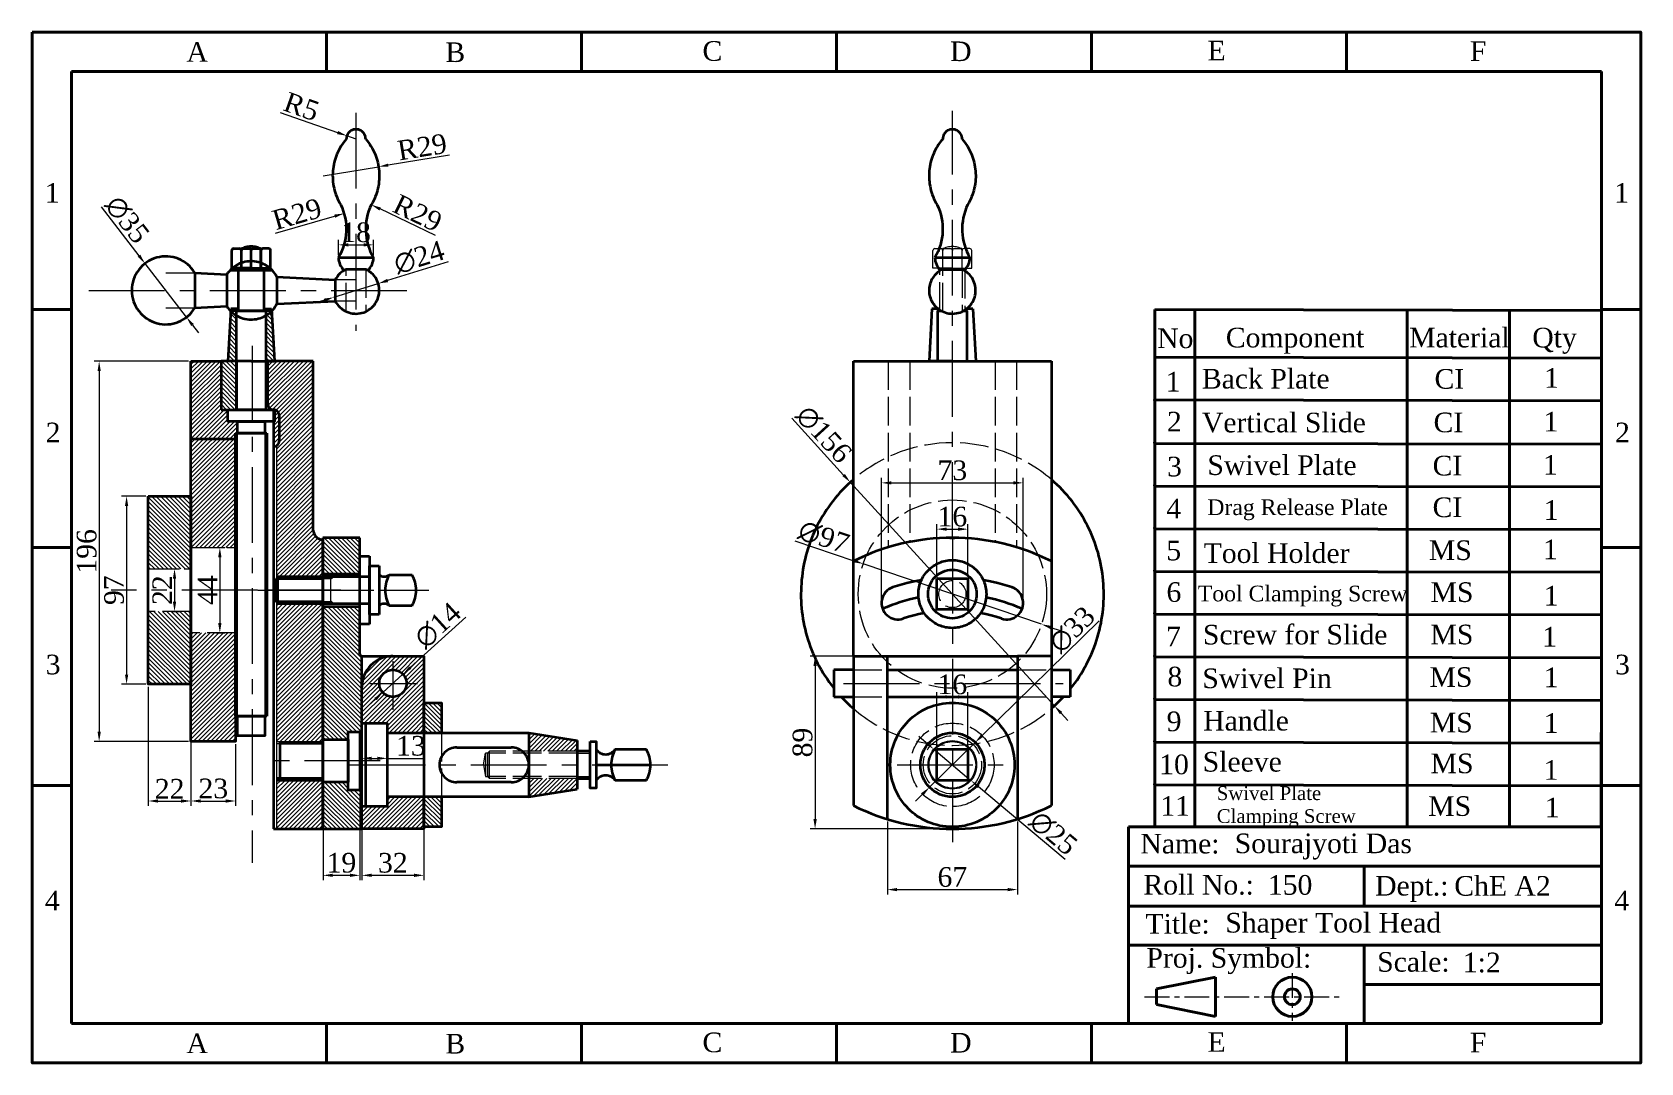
# Paper-space layout 'Layout1' of a CAD drawing. Header units: millimetres. Extents: x 0 to 410, y 0 to 263.
# The model-space entities are those that its viewports show. They can reach past a viewport. Long polylines and large blocks are cut down to what shows.
import ezdxf

# ---------------------------------------------------------------- set-up
doc = ezdxf.new("R2010")
doc.units = ezdxf.units.MM
doc.header["$PDSIZE"] = 5
doc.linetypes.add('ACAD_ISO02W100', pattern=[15, 12, -3])
doc.linetypes.add('CENTER', pattern=[50.8, 31.75, -6.35, 6.35, -6.35])
for name, color, linetype, lineweight in [('Center', 1, 'CENTER', 18), ('Dimension', 123, 'Continuous', 18), ('Hidden', 5, 'ACAD_ISO02W100', 18), ('Margin+Title', 7, 'Continuous', 40), ('Object', 7, 'Continuous', 35), ('Parts', 7, 'Continuous', 40), ('Text', 7, 'Continuous', 25), ('Thin', 7, 'Continuous', 18), ('Viewport', 7, 'Continuous', 18)]:
    doc.layers.add(name, color=color, linetype=linetype, lineweight=lineweight)
doc.styles.get("Standard").update_dxf_attribs({"font": 'times.ttf'})
doc.dimstyles.new('ISO-25', dxfattribs={"dimtxt": 2.5, "dimasz": 2.5, "dimexe": 1.25, "dimexo": 0.625, "dimtad": 1, "dimtxsty": 'Standard', "dimcen": 2.5, "dimadec": 0, "dimazin": 0, "dimtfac": 1, "dimtmove": 0, "dimatfit": 3, "dimfxl": 1, "dimarcsym": 0})
pattern_1 = [(45, (-48.5243, 0), (-1.12253201513, 1.12253201513), [])]
pattern_2 = [(135, (-48.5243, 0), (-1.12253201513, -1.12253201513), [])]

psp = doc.layouts.get("Layout1")

# ---------------------------------------------------------------- texts
at = {"layer": 'Margin+Title'}
for s, p in [('A', (39.55895, 255.17467)), ('B', (105.44478, 255.08751)), ('C', (170.89204, 255.42081)), ('D', (233.93651, 255.33172)), ('E', (299.46062, 255.5099)), ('F', (366.23653, 255.37629)), ('1', (3.4913, 219.29672)), ('1', (402.96789, 219.29672)), ('2', (3.70783, 158.27345)), ('2', (403.18443, 158.27345)), ('3', (3.71013, 99.18697)), ('3', (403.18673, 99.18697)), ('Name:', (282.3706, 53.56904)), ('Roll No.:', (283.13662, 43.10742)), ('Dept.:', (342.11949, 42.85226)), ('4', (3.50941, 39.09139)), ('4', (402.98601, 39.09139)), ('Title:', (283.64729, 33.15612)), ('Proj. Symbol:', (283.90263, 24.48063)), ('Scale:', (342.63017, 23.45999)), ('A', (39.55895, 2.72395)), ('B', (105.44478, 2.63679)), ('C', (170.89204, 2.97009)), ('D', (233.93651, 2.881)), ('E', (299.46062, 3.05918)), ('F', (366.23653, 2.92557))]:
    psp.add_text(s, height=5, dxfattribs=at).set_placement(p)
at = {"layer": 'Text'}
for s, height, p in [('No', 5, (286.63308, 182.25287)), ('Component', 5, (304.11079, 182.43293)), ('Material', 5, (350.7781, 182.43293)), ('Qty', 5, (382.12989, 182.43293)), ('1', 5, (288.77583, 171.2024)), ('Back Plate', 5, (298.02806, 171.96223)), ('CI', 5, (357.2292, 171.91771)), ('1', 5, (385.12731, 172.16047)), ('2', 5, (289.1133, 161.03478)), ('Vertical Slide', 5, (298.02806, 160.80013)), ('CI', 5, (356.98627, 160.83653)), ('1', 5, (384.96536, 161.02666)), ('3', 5, (289.15785, 149.59352)), ('Swivel Plate', 5, (299.42483, 149.9536)), ('CI', 5, (356.75146, 149.83629)), ('1', 5, (384.83984, 150.03453)), ('4', 5, (288.95947, 138.90884)), ('Drag Release Plate', 4, (299.39098, 139.739)), ('CI', 5, (356.73523, 139.2244)), ('1', 5, (385.03822, 138.51235)), ('5', 5, (288.95947, 128.21603)), ('Tool Holder', 5, (298.47748, 127.5485)), ('MS', 5, (355.80412, 128.29695)), ('1', 5, (384.84796, 128.49519)), ('6', 5, (289.00402, 117.64055)), ('Tool Clamping Screw', 4, (296.97458, 117.76493)), ('MS', 5, (356.22179, 117.61781)), ('1', 5, (385.03822, 116.70197)), ('7', 5, (288.88662, 106.28833)), ('Screw for Slide', 5, (298.27098, 106.79402)), ('MS', 5, (356.20088, 106.83042)), ('1', 5, (384.64146, 106.24381)), ('8', 5, (289.24695, 96.10933)), ('Swivel Pin', 5, (298.12528, 95.67644)), ('MS', 5, (355.96607, 95.99201)), ('1', 5, (385.03822, 95.91109)), ('Handle', 5, (298.35196, 84.87444)), ('9', 5, (289.04857, 84.7126)), ('MS', 5, (356.03893, 84.39703)), ('1', 5, (385.03822, 84.27971)), ('10', 5, (287.14576, 73.74874)), ('Sleeve', 5, (298.23456, 74.41627)), ('MS', 5, (356.24543, 74.01168)), ('1', 5, (385.00179, 72.32465)), ('11', 5, (287.42511, 63.17326)), ('MS', 5, (355.63406, 63.14027)), ('1', 5, (385.30133, 62.77678))]:
    psp.add_text(s, height=height, dxfattribs=at).set_placement(p)
at = {"layer": 'Text', "insert": (301.80737, 70.67814), "char_height": 3.5, "attachment_point": 1}
psp.add_mtext_dynamic_manual_height_columns('Swivel Plate\\PClamping Screw', width=54.0760931, gutter_width=17.5, heights=[0], dxfattribs=at)
at = {"layer": 'Viewport'}
for s, p in [('Sourajyoti Das', (306.3809, 53.65098)), ('150', (314.81186, 43.05935)), ('ChE A2', (362.26614, 42.81863)), ('Shaper Tool Head', (303.97205, 33.43059)), ('1:2', (364.4341, 23.32039))]:
    psp.add_text(s, height=5, dxfattribs=at).set_placement(p)

msp = doc.modelspace()

# ---------------------------------------------------------------- blocks, each defined once
blk = doc.blocks.new('*D2')
at = {"layer": 'Defpoints', "color": 0, "transparency": 16777216}
for p in [(238.46, 136.15), (230.55, 123.57), (238.46, 123.57)]:
    blk.add_point(p, dxfattribs=at)
at = {"layer": 'Dimension', "transparency": 16777216}
for p, q in [((230.55, 124.2), (230.55, 137.4)), ((233.05, 136.15), (235.96, 136.15)), ((238.46, 124.2), (238.46, 137.4))]:
    blk.add_line(p, q, dxfattribs=at)
for points in [[(233.05, 136.57), (233.05, 135.74), (230.55, 136.15)], [(235.96, 136.57), (235.96, 135.74), (238.46, 136.15)]]:
    blk.add_solid(points, dxfattribs=at)
at = {"layer": 'Dimension', "transparency": 16777216, "insert": (234.5, 139.32), "char_height": 5, "attachment_point": 5}
blk.add_mtext('16', dxfattribs=at)
blk = doc.blocks.new('*D3')
at = {"layer": 'Defpoints', "color": 0, "transparency": 16777216}
for p in [(252.54, 147.94), (216.47, 117.36), (252.54, 117.36)]:
    blk.add_point(p, dxfattribs=at)
at = {"layer": 'Dimension', "transparency": 16777216}
for p, q in [((216.47, 117.98), (216.47, 149.19)), ((218.97, 147.94), (250.04, 147.94)), ((252.54, 117.98), (252.54, 149.19))]:
    blk.add_line(p, q, dxfattribs=at)
for points in [[(218.97, 148.35), (218.97, 147.52), (216.47, 147.94)], [(250.04, 148.35), (250.04, 147.52), (252.54, 147.94)]]:
    blk.add_solid(points, dxfattribs=at)
at = {"layer": 'Dimension', "transparency": 16777216, "insert": (234.5, 151.11), "char_height": 5, "attachment_point": 5}
blk.add_mtext('73', dxfattribs=at)
blk = doc.blocks.new('*D4')
at = {"layer": 'Defpoints', "color": 0, "transparency": 16777216}
for p in [(217.95, 62.32), (251.06, 62.32), (251.06, 44.37)]:
    blk.add_point(p, dxfattribs=at)
at = {"layer": 'Dimension', "transparency": 16777216}
for p, q in [((217.95, 61.69), (217.95, 43.12)), ((251.06, 61.69), (251.06, 43.12)), ((220.45, 44.37), (248.56, 44.37))]:
    blk.add_line(p, q, dxfattribs=at)
for points in [[(220.45, 44.79), (220.45, 43.95), (217.95, 44.37)], [(248.56, 44.79), (248.56, 43.95), (251.06, 44.37)]]:
    blk.add_solid(points, dxfattribs=at)
at = {"layer": 'Dimension', "transparency": 16777216, "insert": (234.5, 47.55), "char_height": 5, "attachment_point": 5}
blk.add_mtext('67', dxfattribs=at)
blk = doc.blocks.new('*D5')
at = {"layer": 'Defpoints', "color": 0, "transparency": 16777216}
for p in [(234.5, 103.81), (199.56, 59.83), (234.5, 59.83)]:
    blk.add_point(p, dxfattribs=at)
at = {"layer": 'Dimension', "transparency": 16777216}
for p, q in [((233.88, 103.81), (198.31, 103.81)), ((199.56, 101.31), (199.56, 62.33)), ((233.88, 59.83), (198.31, 59.83))]:
    blk.add_line(p, q, dxfattribs=at)
for points in [[(199.14, 101.31), (199.98, 101.31), (199.56, 103.81)], [(199.14, 62.33), (199.98, 62.33), (199.56, 59.83)]]:
    blk.add_solid(points, dxfattribs=at)
at = {"layer": 'Dimension', "transparency": 16777216, "insert": (196.38, 81.82), "char_height": 5, "attachment_point": 5, "rotation": 90}
blk.add_mtext('89', dxfattribs=at)
blk = doc.blocks.new('*D6')
at = {"layer": 'Defpoints', "color": 0, "transparency": 16777216}
for p in [(238.46, 93.43), (230.55, 79.87), (238.46, 79.87)]:
    blk.add_point(p, dxfattribs=at)
at = {"layer": 'Dimension', "transparency": 16777216}
for p, q in [((230.55, 80.49), (230.55, 94.68)), ((238.46, 80.49), (238.46, 94.68)), ((233.05, 93.43), (235.96, 93.43))]:
    blk.add_line(p, q, dxfattribs=at)
for points in [[(233.05, 93.85), (233.05, 93.01), (230.55, 93.43)], [(235.96, 93.85), (235.96, 93.01), (238.46, 93.43)]]:
    blk.add_solid(points, dxfattribs=at)
at = {"layer": 'Dimension', "transparency": 16777216, "insert": (234.5, 96.6), "char_height": 5, "attachment_point": 5}
blk.add_mtext('16', dxfattribs=at)
blk = doc.blocks.new('*D7')
at = {"layer": 'Defpoints', "color": 0, "transparency": 16777216}
for p in [(240.32, 81.85), (228.69, 70.42)]:
    blk.add_point(p, dxfattribs=at)
at = {"layer": 'Dimension', "transparency": 16777216}
for p, q in [((271.9, 112.85), (242.11, 83.6)), ((228.69, 70.42), (240.32, 81.85)), ((226.9, 68.67), (225.12, 66.92))]:
    blk.add_line(p, q, dxfattribs=at)
for points in [[(241.81, 83.9), (242.4, 83.3), (240.32, 81.85)], [(226.61, 68.97), (227.19, 68.37), (228.69, 70.42)]]:
    blk.add_solid(points, dxfattribs=at)
at = {"layer": 'Dimension', "transparency": 16777216, "insert": (264.97, 110.57), "char_height": 5, "attachment_point": 5, "rotation": 44.4713}
blk.add_mtext('∅33', dxfattribs=at)
blk = doc.blocks.new('*D8')
at = {"layer": 'Defpoints', "color": 0, "transparency": 16777216}
for p in [(229.78, 80.11), (239.23, 72.16)]:
    blk.add_point(p, dxfattribs=at)
at = {"layer": 'Dimension', "transparency": 16777216}
for p, q in [((227.86, 81.72), (225.95, 83.33)), ((229.78, 80.11), (239.23, 72.16)), ((263.18, 52.02), (241.14, 70.55))]:
    blk.add_line(p, q, dxfattribs=at)
for points in [[(228.13, 82.04), (227.59, 81.4), (229.78, 80.11)], [(241.41, 70.87), (240.88, 70.23), (239.23, 72.16)]]:
    blk.add_solid(points, dxfattribs=at)
at = {"layer": 'Dimension', "transparency": 16777216, "insert": (260.21, 58.74), "char_height": 5, "attachment_point": 5, "rotation": 319.9396}
blk.add_mtext('∅25', dxfattribs=at)
blk = doc.blocks.new('*D9')
at = {"layer": 'Defpoints', "color": 0, "transparency": 16777216}
for p in [(208.52, 148.09), (260.49, 91.15)]:
    blk.add_point(p, dxfattribs=at)
at = {"layer": 'Dimension', "transparency": 16777216}
for p, q in [((193.61, 164.41), (206.83, 149.93)), ((260.49, 91.15), (208.52, 148.09)), ((262.17, 89.31), (263.86, 87.46))]:
    blk.add_line(p, q, dxfattribs=at)
for points in [[(207.14, 150.21), (206.53, 149.65), (208.52, 148.09)], [(262.48, 89.59), (261.87, 89.03), (260.49, 91.15)]]:
    blk.add_solid(points, dxfattribs=at)
at = {"layer": 'Dimension', "transparency": 16777216, "insert": (201.77, 160.28), "char_height": 5, "attachment_point": 5, "rotation": 312.3904}
blk.add_mtext('∅156', dxfattribs=at)
blk = doc.blocks.new('*D10')
at = {"layer": 'Defpoints', "color": 0, "transparency": 16777216}
for p in [(211.8, 127.31), (257.2, 111.93)]:
    blk.add_point(p, dxfattribs=at)
at = {"layer": 'Dimension', "transparency": 16777216}
for p, q in [((194.4, 133.2), (209.44, 128.11)), ((257.2, 111.93), (211.8, 127.31)), ((259.57, 111.13), (261.94, 110.33))]:
    blk.add_line(p, q, dxfattribs=at)
for points in [[(209.57, 128.51), (209.3, 127.72), (211.8, 127.31)], [(259.7, 111.52), (259.44, 110.73), (257.2, 111.93)]]:
    blk.add_solid(points, dxfattribs=at)
at = {"layer": 'Dimension', "transparency": 16777216, "insert": (201.77, 134.12), "char_height": 5, "attachment_point": 5, "rotation": 341.2869}
blk.add_mtext('∅97', dxfattribs=at)
blk = doc.blocks.new('*D11')
at = {"layer": 'Defpoints', "color": 0, "transparency": 16777216}
for p in [(29.82, 144.57), (24.3, 96.64), (29.82, 96.64)]:
    blk.add_point(p, dxfattribs=at)
at = {"layer": 'Dimension', "transparency": 16777216}
for p, q in [((29.2, 144.57), (23.05, 144.57)), ((24.3, 142.07), (24.3, 99.14)), ((29.2, 96.64), (23.05, 96.64))]:
    blk.add_line(p, q, dxfattribs=at)
for points in [[(23.89, 142.07), (24.72, 142.07), (24.3, 144.57)], [(23.89, 99.14), (24.72, 99.14), (24.3, 96.64)]]:
    blk.add_solid(points, dxfattribs=at)
at = {"layer": 'Dimension', "transparency": 16777216, "insert": (21.13, 120.61), "char_height": 5, "attachment_point": 5, "rotation": 90}
blk.add_mtext('97', dxfattribs=at)
blk = doc.blocks.new('*D12')
at = {"layer": 'Defpoints', "color": 0, "transparency": 16777216}
for p in [(40.69, 178.92), (17.32, 82.07), (40.69, 82.07)]:
    blk.add_point(p, dxfattribs=at)
at = {"layer": 'Dimension', "transparency": 16777216}
for p, q in [((40.07, 178.92), (16.07, 178.92)), ((17.32, 176.42), (17.32, 84.57)), ((40.07, 82.07), (16.07, 82.07))]:
    blk.add_line(p, q, dxfattribs=at)
for points in [[(16.91, 176.42), (17.74, 176.42), (17.32, 178.92)], [(16.91, 84.57), (17.74, 84.57), (17.32, 82.07)]]:
    blk.add_solid(points, dxfattribs=at)
at = {"layer": 'Dimension', "transparency": 16777216, "insert": (14.15, 130.49), "char_height": 5, "attachment_point": 5, "rotation": 90}
blk.add_mtext('196', dxfattribs=at)
blk = doc.blocks.new('*D13')
at = {"layer": 'Defpoints', "color": 0, "transparency": 16777216}
for p in [(35.26, 126.04), (35.26, 115.17), (36.5, 115.17)]:
    blk.add_point(p, dxfattribs=at)
at = {"layer": 'Dimension', "transparency": 16777216}
for p, q in [((35.88, 126.04), (37.75, 126.04)), ((36.5, 123.54), (36.5, 117.67)), ((35.88, 115.17), (37.75, 115.17))]:
    blk.add_line(p, q, dxfattribs=at)
for points in [[(36.09, 123.54), (36.92, 123.54), (36.5, 126.04)], [(36.09, 117.67), (36.92, 117.67), (36.5, 115.17)]]:
    blk.add_solid(points, dxfattribs=at)
at = {"layer": 'Dimension', "transparency": 16777216, "insert": (33.38, 120.61), "char_height": 5, "attachment_point": 5, "rotation": 90}
blk.add_mtext('22', dxfattribs=at)
blk = doc.blocks.new('*D14')
at = {"layer": 'Defpoints', "color": 0, "transparency": 16777216}
for p in [(46.38, 131.48), (46.38, 109.74), (48.04, 109.74)]:
    blk.add_point(p, dxfattribs=at)
at = {"layer": 'Dimension', "transparency": 16777216}
for p, q in [((47, 131.48), (49.29, 131.48)), ((48.04, 128.98), (48.04, 112.24)), ((47, 109.74), (49.29, 109.74))]:
    blk.add_line(p, q, dxfattribs=at)
for points in [[(47.62, 128.98), (48.46, 128.98), (48.04, 131.48)], [(47.62, 112.24), (48.46, 112.24), (48.04, 109.74)]]:
    blk.add_solid(points, dxfattribs=at)
at = {"layer": 'Dimension', "transparency": 16777216, "insert": (44.92, 120.61), "char_height": 5, "attachment_point": 5, "rotation": 90}
blk.add_mtext('44', dxfattribs=at)
blk = doc.blocks.new('*D15')
at = {"layer": 'Defpoints', "color": 0, "transparency": 16777216}
for p in [(94.65, 99.21), (89.52, 94.56)]:
    blk.add_point(p, dxfattribs=at)
at = {"layer": 'Dimension', "transparency": 16777216}
for p, q in [((110.68, 113.76), (96.5, 100.89)), ((89.52, 94.56), (94.65, 99.21)), ((87.67, 92.88), (85.82, 91.2))]:
    blk.add_line(p, q, dxfattribs=at)
for points in [[(96.22, 101.2), (96.78, 100.59), (94.65, 99.21)], [(87.39, 93.19), (87.95, 92.58), (89.52, 94.56)]]:
    blk.add_solid(points, dxfattribs=at)
at = {"layer": 'Dimension', "transparency": 16777216, "insert": (103.53, 111.64), "char_height": 5, "attachment_point": 5, "rotation": 42.2273}
blk.add_mtext('∅14', dxfattribs=at)
blk = doc.blocks.new('*D16')
at = {"layer": 'Defpoints', "color": 0, "transparency": 16777216}
for p in [(84.18, 67.98), (99.99, 67.98), (84.18, 48)]:
    blk.add_point(p, dxfattribs=at)
at = {"layer": 'Dimension', "transparency": 16777216}
for p, q in [((84.18, 67.36), (84.18, 46.75)), ((99.99, 67.36), (99.99, 46.75)), ((97.49, 48), (86.68, 48))]:
    blk.add_line(p, q, dxfattribs=at)
for points in [[(86.68, 48.42), (86.68, 47.59), (84.18, 48)], [(97.49, 48.42), (97.49, 47.59), (99.99, 48)]]:
    blk.add_solid(points, dxfattribs=at)
at = {"layer": 'Dimension', "transparency": 16777216, "insert": (92.08, 51.17), "char_height": 5, "attachment_point": 5}
blk.add_mtext('32', dxfattribs=at)
blk = doc.blocks.new('*D17')
at = {"layer": 'Defpoints', "color": 0, "transparency": 16777216}
for p in [(74.3, 69.71), (83.68, 69.71), (74.3, 48)]:
    blk.add_point(p, dxfattribs=at)
at = {"layer": 'Dimension', "transparency": 16777216}
for p, q in [((74.3, 69.09), (74.3, 46.75)), ((83.68, 69.09), (83.68, 46.75)), ((81.18, 48), (76.8, 48))]:
    blk.add_line(p, q, dxfattribs=at)
for points in [[(76.8, 48.42), (76.8, 47.59), (74.3, 48)], [(81.18, 48.42), (81.18, 47.59), (83.68, 48)]]:
    blk.add_solid(points, dxfattribs=at)
at = {"layer": 'Dimension', "transparency": 16777216, "insert": (78.99, 51.18), "char_height": 5, "attachment_point": 5}
blk.add_mtext('19', dxfattribs=at)
blk = doc.blocks.new('*D18')
at = {"layer": 'Defpoints', "color": 0, "transparency": 16777216}
for p in [(84.18, 80.24), (90.6, 80.24), (90.6, 77.79)]:
    blk.add_point(p, dxfattribs=at)
at = {"layer": 'Dimension', "transparency": 16777216}
for p, q in [((84.18, 79.61), (84.18, 76.54)), ((90.6, 79.61), (90.6, 76.54)), ((86.68, 77.79), (88.1, 77.79)), ((90.6, 77.79), (100.26, 77.79))]:
    blk.add_line(p, q, dxfattribs=at)
for points in [[(86.68, 78.21), (86.68, 77.37), (84.18, 77.79)], [(88.1, 78.21), (88.1, 77.37), (90.6, 77.79)]]:
    blk.add_solid(points, dxfattribs=at)
at = {"layer": 'Dimension', "transparency": 16777216, "insert": (96.68, 80.96), "char_height": 5, "attachment_point": 5}
blk.add_mtext('13', dxfattribs=at)
blk = doc.blocks.new('*D19')
at = {"layer": 'Defpoints', "color": 0, "transparency": 16777216}
for p in [(40.69, 82.07), (52.06, 82.07), (52.06, 66.93)]:
    blk.add_point(p, dxfattribs=at)
at = {"layer": 'Dimension', "transparency": 16777216}
for p, q in [((40.69, 81.44), (40.69, 65.68)), ((52.06, 81.44), (52.06, 65.68)), ((43.19, 66.93), (49.56, 66.93))]:
    blk.add_line(p, q, dxfattribs=at)
for points in [[(43.19, 67.34), (43.19, 66.51), (40.69, 66.93)], [(49.56, 67.34), (49.56, 66.51), (52.06, 66.93)]]:
    blk.add_solid(points, dxfattribs=at)
at = {"layer": 'Dimension', "transparency": 16777216, "insert": (46.38, 70.1), "char_height": 5, "attachment_point": 5}
blk.add_mtext('23', dxfattribs=at)
blk = doc.blocks.new('*D20')
at = {"layer": 'Defpoints', "color": 0, "transparency": 16777216}
for p in [(29.82, 96.64), (40.69, 96.64), (40.69, 66.93)]:
    blk.add_point(p, dxfattribs=at)
at = {"layer": 'Dimension', "transparency": 16777216}
for p, q in [((29.82, 96.02), (29.82, 65.68)), ((40.69, 96.02), (40.69, 65.68)), ((32.32, 66.93), (38.19, 66.93))]:
    blk.add_line(p, q, dxfattribs=at)
for points in [[(32.32, 67.34), (32.32, 66.51), (29.82, 66.93)], [(38.19, 67.34), (38.19, 66.51), (40.69, 66.93)]]:
    blk.add_solid(points, dxfattribs=at)
at = {"layer": 'Dimension', "transparency": 16777216, "insert": (35.26, 70.05), "char_height": 5, "attachment_point": 5}
blk.add_mtext('22', dxfattribs=at)
blk = doc.blocks.new('*D21')
at = {"layer": 'Defpoints', "color": 0, "transparency": 16777216}
for p in [(28.99, 203.8), (39.55, 190.11)]:
    blk.add_point(p, dxfattribs=at)
at = {"layer": 'Dimension', "transparency": 16777216}
for p, q in [((17.86, 218.22), (27.46, 205.78)), ((39.55, 190.11), (28.99, 203.8)), ((41.08, 188.13), (42.61, 186.15))]:
    blk.add_line(p, q, dxfattribs=at)
for points in [[(27.79, 206.03), (27.13, 205.52), (28.99, 203.8)], [(41.41, 188.38), (40.75, 187.87), (39.55, 190.11)]]:
    blk.add_solid(points, dxfattribs=at)
at = {"layer": 'Dimension', "transparency": 16777216, "insert": (24.45, 214.96), "char_height": 5, "attachment_point": 5, "rotation": 307.666}
blk.add_mtext('∅35', dxfattribs=at)
blk = doc.blocks.new('*D22')
at = {"layer": 'Defpoints', "color": 0, "transparency": 16777216}
for p in [(88.36, 198.71), (77.03, 195.19)]:
    blk.add_point(p, dxfattribs=at)
at = {"layer": 'Dimension', "transparency": 16777216}
for p, q in [((106.15, 204.23), (90.75, 199.45)), ((77.03, 195.19), (88.36, 198.71)), ((74.65, 194.45), (72.26, 193.71))]:
    blk.add_line(p, q, dxfattribs=at)
for points in [[(90.62, 199.85), (90.87, 199.05), (88.36, 198.71)], [(74.52, 194.85), (74.77, 194.06), (77.03, 195.19)]]:
    blk.add_solid(points, dxfattribs=at)
at = {"layer": 'Dimension', "transparency": 16777216, "insert": (98.77, 205.33), "char_height": 5, "attachment_point": 5, "rotation": 17.2458}
blk.add_mtext('∅24', dxfattribs=at)
blk = doc.blocks.new('*D23')
at = {"layer": 'Defpoints', "color": 0, "transparency": 16777216}
for p in [(78.25, 205.31), (87.14, 208.54), (87.14, 205.31)]:
    blk.add_point(p, dxfattribs=at)
at = {"layer": 'Dimension', "transparency": 16777216}
for p, q in [((78.25, 205.93), (78.25, 209.79)), ((87.14, 205.93), (87.14, 209.79)), ((80.75, 208.54), (84.64, 208.54))]:
    blk.add_line(p, q, dxfattribs=at)
for points in [[(80.75, 208.96), (80.75, 208.12), (78.25, 208.54)], [(84.64, 208.96), (84.64, 208.12), (87.14, 208.54)]]:
    blk.add_solid(points, dxfattribs=at)
at = {"layer": 'Dimension', "transparency": 16777216, "insert": (82.7, 211.71), "char_height": 5, "attachment_point": 5}
blk.add_mtext('18', dxfattribs=at)
blk = doc.blocks.new('*D24')
at = {"layer": 'Defpoints', "color": 0, "transparency": 16777216}
for p in [(79.66, 216.54), (65.89, 212.56)]:
    blk.add_point(p, dxfattribs=at)
at = {"layer": 'Dimension', "transparency": 16777216}
blk.add_line((62.25, 211.51), (77.25, 215.85), dxfattribs=at)
blk.add_solid([(77.14, 216.25), (77.37, 215.45), (79.66, 216.54)], dxfattribs=at)
at = {"layer": 'Dimension', "transparency": 16777216, "insert": (67.67, 216.38), "char_height": 5, "attachment_point": 5, "rotation": 16.1275}
blk.add_mtext('R29', dxfattribs=at)
blk = doc.blocks.new('*D25')
at = {"layer": 'Defpoints', "color": 0, "transparency": 16777216}
for p in [(86.58, 218.76), (99.5, 212.56)]:
    blk.add_point(p, dxfattribs=at)
at = {"layer": 'Dimension', "transparency": 16777216}
blk.add_line((102.91, 210.92), (88.84, 217.68), dxfattribs=at)
blk.add_solid([(89.02, 218.05), (88.66, 217.3), (86.58, 218.76)], dxfattribs=at)
at = {"layer": 'Dimension', "transparency": 16777216, "insert": (98.38, 216.62), "char_height": 5, "attachment_point": 5, "rotation": 334.3556}
blk.add_mtext('R29', dxfattribs=at)
blk = doc.blocks.new('*D26')
at = {"layer": 'Defpoints', "color": 0, "transparency": 16777216}
for p in [(74.31, 226.15), (88.45, 228.44)]:
    blk.add_point(p, dxfattribs=at)
at = {"layer": 'Dimension', "transparency": 16777216}
for p, q in [((106.51, 231.37), (90.92, 228.84)), ((74.31, 226.15), (88.45, 228.44))]:
    blk.add_line(p, q, dxfattribs=at)
blk.add_solid([(90.85, 229.25), (90.98, 228.43), (88.45, 228.44)], dxfattribs=at)
at = {"layer": 'Dimension', "transparency": 16777216, "insert": (99.53, 233.46), "char_height": 5, "attachment_point": 5, "rotation": 9.2151}
blk.add_mtext('R29', dxfattribs=at)
blk = doc.blocks.new('*D27')
at = {"layer": 'Defpoints', "color": 0, "transparency": 16777216}
for p in [(80.37, 236.32), (82.7, 235.5)]:
    blk.add_point(p, dxfattribs=at)
at = {"layer": 'Dimension', "transparency": 16777216}
for p, q in [((63.4, 242.28), (78.01, 237.14)), ((82.7, 235.5), (80.37, 236.32))]:
    blk.add_line(p, q, dxfattribs=at)
blk.add_solid([(78.15, 237.54), (77.87, 236.75), (80.37, 236.32)], dxfattribs=at)
at = {"layer": 'Dimension', "transparency": 16777216, "insert": (68.82, 243.74), "char_height": 5, "attachment_point": 5, "rotation": 340.6204}
blk.add_mtext('R5', dxfattribs=at)

# ---------------------------------------------------------------- dimensions: what is measured, and where the dimension line sits
at = {"layer": 'Dimension'}
for center, mpoint, picture, middle in [((82.69621, 235.49543), (80.3655, 236.31527), '*D27', (67.7643, 240.74781)), ((74.30525, 226.14794), (88.45036, 228.44277), '*D26', (100.03429, 230.32209)), ((65.88915, 212.55939), (79.65525, 216.53994), '*D24', (68.55319, 213.32972)), ((99.50327, 212.55939), (86.58478, 218.76122), '*D25', (97.00326, 213.75958))]:
    dim = psp.add_radius_dim(center=center, mpoint=mpoint, dimstyle='ISO-25', override={"dimtxt": 5, "dimdec": 3, "dimlfac": -2.02372, "dimdsep": 46, "dimclrd": 256, "dimclre": 256, "dimclrt": 256, "dimtdec": 3, "dimfrac": 2, "dimlwd": 65535, "dimlwe": 65535}, dxfattribs=at)
    dim.commit()
    dim.dimension.update_dxf_attribs({"geometry": picture, "text_midpoint": middle, "dimtype": 164})
for p1, p2, picture, middle in [((39.55462, 190.10735), (28.98645, 203.79774), '*D21', (24.45301, 214.96159)), ((260.48852, 91.15314), (208.51893, 148.08625), '*D9', (201.76902, 160.27651)), ((257.20259, 111.93077), (211.80486, 127.30862), '*D10', (201.7733, 134.12028))]:
    dim = psp.add_diameter_dim_2p(p1=p1, p2=p2, dimstyle='ISO-25', override={"dimtxt": 5, "dimdec": 3, "dimlfac": -2.02372, "dimdsep": 46, "dimclrd": 256, "dimclre": 256, "dimclrt": 256, "dimtdec": 3, "dimfrac": 2, "dimlwd": 65535, "dimlwe": 65535}, dxfattribs=at)
    dim.commit()
    dim.dimension.update_dxf_attribs({"geometry": picture, "text_midpoint": middle})
for base, p1, p2, picture, middle in [((87.14347, 208.54075), (78.24896, 205.30781), (87.14347, 205.30781), '*D23', (82.69621, 211.70901)), ((252.53982, 147.93737), (216.46763, 117.35981), (252.53982, 117.35981), '*D3', (234.50373, 151.11284)), ((238.45684, 136.15461), (230.55061, 123.57281), (238.45684, 123.57281), '*D2', (234.50373, 139.32287)), ((238.45684, 93.4303), (230.55061, 79.86608), (238.45684, 79.86608), '*D6', (234.50373, 96.59856)), ((40.69435, 66.92774), (29.82327, 96.6422), (40.69435, 96.6422), '*D20', (35.25881, 70.05274)), ((52.05956, 66.92774), (40.69435, 82.06509), (52.05956, 82.06509), '*D19', (46.37695, 70.096)), ((90.60245, 77.79006), (84.17863, 80.23784), (90.60245, 80.23784), '*D18', (96.67986, 80.95831)), ((74.29584, 48.00364), (83.68449, 69.7116), (74.29584, 69.7116), '*D17', (78.99016, 51.17911)), ((84.17863, 48.00364), (99.9911, 67.98211), (84.17863, 67.98211), '*D16', (92.08486, 51.1719)), ((251.0574, 44.36975), (217.95005, 62.31594), (251.0574, 62.31594), '*D4', (234.50373, 47.54522))]:
    dim = psp.add_linear_dim(base=base, p1=p1, p2=p2, dimstyle='ISO-25', override={"dimtxt": 5, "dimdec": 3, "dimlfac": -2.02372, "dimdsep": 46, "dimclrd": 256, "dimclre": 256, "dimclrt": 256, "dimtdec": 3, "dimfrac": 2, "dimlwd": 65535, "dimlwe": 65535}, dxfattribs=at)
    dim.commit()
    dim.dimension.update_dxf_attribs({"geometry": picture, "text_midpoint": middle})
for p1, p2, picture, middle in [((77.03313, 195.19456), (88.3593, 198.71053), '*D22', (99.72846, 202.23984)), ((89.52354, 94.56459), (94.64618, 99.21396), '*D15', (105.69807, 109.24479)), ((228.68552, 70.4236), (240.32194, 81.84722), '*D7', (267.23292, 108.26609)), ((229.77625, 80.11073), (239.2312, 72.16009), '*D8', (258.12739, 56.27032))]:
    dim = psp.add_diameter_dim_2p(p1=p1, p2=p2, dimstyle='ISO-25', override={"dimtxt": 5, "dimdec": 3, "dimlfac": -2.02372, "dimdsep": 46, "dimclrd": 256, "dimclre": 256, "dimclrt": 256, "dimtdec": 3, "dimfrac": 2, "dimlwd": 65535, "dimlwe": 65535}, dxfattribs=at)
    dim.commit()
    dim.dimension.update_dxf_attribs({"geometry": picture, "text_midpoint": middle, "dimtype": 163})
for base, p1, p2, picture, middle in [((17.32482, 82.06509), (40.69435, 178.91645), (40.69435, 82.06509), '*D12', (14.14935, 130.49077)), ((24.30171, 96.6422), (29.82327, 144.57375), (29.82327, 96.6422), '*D11', (21.12624, 120.60798)), ((48.04081, 109.7369), (46.37695, 131.47905), (46.37695, 109.7369), '*D14', (44.91581, 120.60798)), ((36.5048, 115.17244), (35.25881, 126.04351), (35.25881, 115.17244), '*D13', (33.3798, 120.60798)), ((199.55956, 59.8288), (234.50373, 103.80723), (234.50373, 59.8288), '*D5', (196.38409, 81.81802))]:
    dim = psp.add_linear_dim(base=base, p1=p1, p2=p2, angle=90, dimstyle='ISO-25', override={"dimtxt": 5, "dimdec": 3, "dimlfac": -2.02372, "dimdsep": 46, "dimclrd": 256, "dimclre": 256, "dimclrt": 256, "dimtdec": 3, "dimfrac": 2, "dimlwd": 65535, "dimlwe": 65535}, dxfattribs=at)
    dim.commit()
    dim.dimension.update_dxf_attribs({"geometry": picture, "text_midpoint": middle})

# ---------------------------------------------------------------- hatches: boundary and pattern name
at = {"layer": 'Thin'}
h = msp.add_hatch(dxfattribs=at)
h.set_pattern_fill('ANSI31', color=256, scale=0.5, angle=90)
h.set_pattern_definition(pattern_2)
h.paths.add_polyline_path([(15432367.97, 6507573.77), (15432372.47, 6507573.77), (15432372.47, 6507597.28, -0.064533), (15432369.41, 6507599.62)])
h.paths.add_polyline_path([(15432387.47, 6507573.77), (15432391.97, 6507573.77), (15432390.53, 6507599.62, -0.064533), (15432387.47, 6507597.28)])
h = msp.add_hatch(dxfattribs=at)
h.set_pattern_fill('ANSI31', color=256, scale=0.5)
h.set_pattern_definition(pattern_1)
h.paths.add_polyline_path([(15432364.47, 6507573.77), (15432348.97, 6507573.77), (15432348.97, 6507533.77), (15432371.97, 6507533.77), (15432371.97, 6507536.77), (15432372.97, 6507536.77), (15432372.97, 6507542.77), (15432367.97, 6507542.77), (15432367.97, 6507548.77), (15432364.47, 6507548.77)])
h.paths.add_polyline_path([(15432348.97, 6507477.77), (15432371.97, 6507477.77), (15432371.97, 6507533.77), (15432348.97, 6507533.77)])
h.paths.add_polyline_path([(15432348.97, 6507407.27), (15432348.97, 6507377.77), (15432371.97, 6507377.77), (15432371.97, 6507433.77), (15432348.97, 6507433.77)])
h = msp.add_hatch(dxfattribs=at)
h.set_pattern_fill('ANSI31', color=256, scale=0.5, angle=90)
h.set_pattern_definition(pattern_2)
h.paths.add_polyline_path([(15432364.47, 6507548.77), (15432372.47, 6507548.77), (15432372.47, 6507573.77), (15432367.97, 6507573.77), (15432364.47, 6507573.77)])
h = msp.add_hatch(dxfattribs=at)
h.set_pattern_fill('ANSI31', color=256, scale=0.5)
h.set_pattern_definition(pattern_1)
h.paths.add_polyline_path([(15432411.97, 6507573.77), (15432388.47, 6507573.77), (15432388.47, 6507551.77, 0.414214), (15432391.47, 6507548.77), (15432391.47, 6507529.77, 0.131652), (15432392.97, 6507530.17), (15432392.97, 6507462.77), (15432416.97, 6507462.77), (15432416.97, 6507481.77, -0.414214), (15432411.97, 6507486.77)])
h.paths.add_polyline_path([(15432416.97, 6507448.77), (15432393.97, 6507448.77), (15432392.97, 6507448.77), (15432392.97, 6507377.77), (15432416.97, 6507377.77)])
h.paths.add_polyline_path([(15432392.97, 6507357.77), (15432392.97, 6507332.77), (15432416.97, 6507332.77), (15432416.97, 6507357.77)])
h = msp.add_hatch(dxfattribs=at)
h.set_pattern_fill('ANSI31', color=256, scale=0.5, angle=90)
h.set_pattern_definition(pattern_2)
h.paths.add_polyline_path([(15432326.97, 6507504.27), (15432326.97, 6507466.77), (15432348.97, 6507466.77), (15432348.97, 6507504.27)])
h.paths.add_polyline_path([(15432326.97, 6507407.27), (15432348.97, 6507407.27), (15432348.97, 6507444.77), (15432326.97, 6507444.77)])
h = msp.add_hatch(dxfattribs=at)
h.set_pattern_fill('ANSI31', color=256, scale=0.5, angle=90)
h.set_pattern_definition(pattern_2)
h.paths.add_polyline_path([(15432435.97, 6507447.27), (15432416.97, 6507447.27), (15432416.97, 6507378.77), (15432429.97, 6507378.77), (15432429.97, 6507382.77), (15432435.97, 6507382.77), (15432436.97, 6507382.77), (15432436.97, 6507405.77), (15432436.97, 6507421.77, -0.414214), (15432435.97, 6507422.77)])
h.paths.add_polyline_path([(15432435.97, 6507473.27), (15432435.97, 6507482.77), (15432416.97, 6507482.77), (15432416.97, 6507464.27), (15432435.97, 6507464.27)])
h.paths.add_polyline_path([(15432416.97, 6507356.77), (15432416.97, 6507332.77), (15432436.97, 6507332.77), (15432436.97, 6507352.77), (15432429.97, 6507352.77), (15432429.97, 6507356.77)])
h = msp.add_hatch(dxfattribs=at)
h.set_pattern_fill('ANSI31', color=256, scale=0.5)
h.set_pattern_definition(pattern_1)
h.paths.add_polyline_path([(15432468.97, 6507421.77), (15432452.97, 6507421.77, 0.414214), (15432436.97, 6507405.77), (15432436.97, 6507387.27), (15432449.97, 6507387.27), (15432449.97, 6507382.27), (15432468.97, 6507382.27), (15432468.97, 6507397.77)])
h.paths.add_polyline_path([(15432445.97, 6507407.77, -1), (15432459.97, 6507407.77, -1)], flags=16)
h.paths.add_polyline_path([(15432468.97, 6507349.27), (15432449.97, 6507349.27), (15432449.97, 6507344.27), (15432438.97, 6507344.27), (15432436.97, 6507344.27), (15432436.97, 6507332.77), (15432468.97, 6507332.77)])
h = msp.add_hatch(dxfattribs=at)
h.set_pattern_fill('ANSI31', color=256, scale=0.5, angle=90)
h.set_pattern_definition(pattern_2)
h.paths.add_polyline_path([(15432468.97, 6507382.27), (15432477.97, 6507382.27), (15432477.97, 6507397.77), (15432468.97, 6507397.77)])
h.paths.add_polyline_path([(15432477.97, 6507349.27), (15432468.97, 6507349.27), (15432468.97, 6507333.77), (15432477.97, 6507333.77)])
h = msp.add_hatch(dxfattribs=at)
h.set_pattern_fill('ANSI31', color=256, scale=0.5)
h.paths.add_polyline_path([(15432522.97, 6507382.27), (15432522.97, 6507372.77), (15432547.97, 6507372.77), (15432547.97, 6507378.27)])
h.paths.add_polyline_path([(15432547.97, 6507358.77), (15432522.97, 6507358.77), (15432522.97, 6507349.27), (15432547.97, 6507353.27)])

# ---------------------------------------------------------------- linework, layer by layer
at = {"layer": 'Center', "ltscale": 0.3}
for p, q in [((15432433.97, 6507701.78), (15432433.97, 6507589.4)), ((15432741.19, 6507482.77), (15432741.19, 6507702.76)), ((15432296.35, 6507610.27), (15432462.39, 6507610.27)), ((15432380.47, 6507581.62), (15432380.47, 6507315.26)), ((15432741.19, 6507482.77), (15432741.19, 6507325.88)), ((15432383.31, 6507455.77), (15432307.79, 6507455.77)), ((15432383.34, 6507455.77), (15432471.51, 6507455.77)), ((15432426.19, 6507455.77), (15432383.46, 6507455.77)), ((15432409.54, 6507455.77), (15432443.16, 6507455.77)), ((15432452.97, 6507419.26), (15432452.97, 6507394.17)), ((15432441.07, 6507407.77), (15432465.68, 6507407.77)), ((15432685.17, 6507407.77), (15432798.33, 6507407.77)), ((15432446.48, 6507367.77), (15432387.64, 6507367.77)), ((15432430.75, 6507365.77), (15432599.01, 6507365.77)), ((15432712.7, 6507365.77), (15432768.91, 6507365.77))]:
    msp.add_line(p, q, dxfattribs=at)
at = {"layer": 'Hidden', "ltscale": 0.3}
for p, q in [((15432731.19, 6507621.77), (15432731.19, 6507630.77)), ((15432732.19, 6507631.77), (15432735.19, 6507631.77)), ((15432736.19, 6507621.77), (15432736.19, 6507630.77)), ((15432737.19, 6507631.77), (15432740.19, 6507631.77)), ((15432741.19, 6507621.77), (15432741.19, 6507630.77)), ((15432742.19, 6507631.77), (15432745.19, 6507631.77)), ((15432745.19, 6507631.77), (15432745.19, 6507631.77)), ((15432746.19, 6507621.77), (15432746.19, 6507630.77)), ((15432746.19, 6507630.77), (15432746.19, 6507630.77)), ((15432746.19, 6507630.77), (15432746.19, 6507630.77)), ((15432750.19, 6507631.77), (15432747.19, 6507631.77)), ((15432747.19, 6507631.77), (15432747.19, 6507631.77)), ((15432751.19, 6507621.77), (15432751.19, 6507630.77)), ((15432373.47, 6507599.77), (15432373.47, 6507620.77)), ((15432386.47, 6507620.77), (15432386.47, 6507599.77)), ((15432428.97, 6507599.36), (15432428.97, 6507621.18)), ((15432438.97, 6507621.18), (15432438.97, 6507599.36)), ((15432741.19, 6507621.77), (15432731.19, 6507621.77)), ((15432736.19, 6507621.77), (15432736.19, 6507620.77)), ((15432736.19, 6507599.36), (15432736.19, 6507621.18)), ((15432741.19, 6507621.77), (15432751.19, 6507621.77)), ((15432746.19, 6507621.77), (15432746.19, 6507620.77)), ((15432746.19, 6507621.18), (15432746.19, 6507599.36)), ((15432335.97, 6507619.27), (15432350.98, 6507619.27)), ((15432335.97, 6507601.27), (15432350.98, 6507601.27)), ((15432708.19, 6507573.77), (15432708.19, 6507477.89)), ((15432719.19, 6507573.77), (15432719.19, 6507480.63)), ((15432763.19, 6507573.77), (15432763.19, 6507480.63)), ((15432774.19, 6507573.77), (15432774.19, 6507477.89)), ((15432348.97, 6507477.77), (15432371.97, 6507477.77)), ((15432326.97, 6507466.77), (15432348.97, 6507466.77)), ((15432348.97, 6507444.77), (15432326.97, 6507444.77)), ((15432371.97, 6507433.77), (15432348.97, 6507433.77)), ((15432690.19, 6507414.77), (15432707.69, 6507414.77)), ((15432774.69, 6507414.77), (15432792.19, 6507414.77)), ((15432690.19, 6507400.77), (15432707.69, 6507400.77)), ((15432774.69, 6507400.77), (15432792.19, 6507400.77)), ((15432468.97, 6507382.27), (15432468.97, 6507349.27)), ((15432477.97, 6507382.27), (15432477.97, 6507349.27)), ((15432502.68, 6507372.77), (15432501.68, 6507371.77)), ((15432502.68, 6507358.77), (15432502.68, 6507372.77)), ((15432547.97, 6507372.77), (15432502.68, 6507372.77)), ((15432499.68, 6507365.77), (15432500.68, 6507371.77)), ((15432499.68, 6507365.77), (15432500.68, 6507359.77)), ((15432501.68, 6507371.77), (15432500.68, 6507371.77)), ((15432500.68, 6507371.77), (15432500.68, 6507359.77)), ((15432501.68, 6507371.77), (15432501.68, 6507359.77)), ((15432547.97, 6507371.77), (15432501.68, 6507371.77)), ((15432500.68, 6507359.77), (15432501.68, 6507359.77)), ((15432502.68, 6507358.77), (15432501.68, 6507359.77)), ((15432547.97, 6507359.77), (15432501.68, 6507359.77)), ((15432547.97, 6507358.77), (15432502.68, 6507358.77))]:
    msp.add_line(p, q, dxfattribs=at)
at = {"layer": 'Hidden'}
for p, q in [((15432433.97, 6507615.77), (15432423.31, 6507615.77)), ((15432433.97, 6507604.77), (15432423.31, 6507604.77))]:
    msp.add_line(p, q, dxfattribs=at)
at = {"layer": 'Hidden', "ltscale": 0.3}
for points in [[(15432735.19, 6507631.77), (15432735.19, 6507631.77, -0.414214), (15432736.19, 6507630.77), (15432736.19, 6507630.77)], [(15432736.19, 6507630.77), (15432736.19, 6507630.77, -0.414214), (15432737.19, 6507631.77), (15432737.19, 6507631.77)]]:
    msp.add_lwpolyline(points, format="xyb", dxfattribs=at)
msp.add_lwpolyline([(15432735.38, 6507599.77), (15432734.69, 6507599.77), (15432734.69, 6507620.77), (15432747.69, 6507620.77), (15432747.69, 6507599.77), (15432747, 6507599.77)], dxfattribs=at)
for centre, radius in [((15432741.19, 6507453.77), 48.5), ((15432741.19, 6507453.77), 7), ((15432741.19, 6507365.77), 21.5), ((15432741.19, 6507365.77), 15)]:
    msp.add_circle(centre, radius, dxfattribs=at)
for centre, radius, start, end in [((15432732.19, 6507630.77), 1, 90, 180), ((15432741.19, 6507621.85), 10.98, 61.19298, 118.80702), ((15432740.19, 6507630.77), 1, 0, 90), ((15432742.19, 6507630.77), 1, 90, 180), ((15432745.19, 6507630.77), 1, 0, 90), ((15432747.19, 6507630.77), 1, 90, 180), ((15432750.19, 6507630.77), 1, 360, 90), ((15432741.19, 6507453.77), 78, 49.16778, 130.83222), ((15432741.19, 6507453.77), 78, 229.16778, 310.83222)]:
    msp.add_arc(centre, radius, start, end, dxfattribs=at)
at = {"layer": 'Object'}
for p, q in [((15432369.97, 6507621.77), (15432369.97, 6507630.77)), ((15432370.97, 6507631.77), (15432373.97, 6507631.77)), ((15432374.97, 6507621.77), (15432374.97, 6507630.77)), ((15432374.97, 6507620.77), (15432374.97, 6507630.77)), ((15432375.97, 6507631.77), (15432378.97, 6507631.77)), ((15432379.97, 6507621.77), (15432379.97, 6507630.77)), ((15432380.97, 6507631.77), (15432383.97, 6507631.77)), ((15432384.97, 6507621.77), (15432384.97, 6507630.77)), ((15432384.97, 6507630.77), (15432384.97, 6507620.77)), ((15432388.97, 6507631.77), (15432385.97, 6507631.77)), ((15432389.97, 6507621.77), (15432389.97, 6507630.77)), ((15432369.26, 6507620.77), (15432390.68, 6507620.77)), ((15432379.97, 6507621.77), (15432369.97, 6507621.77)), ((15432384.97, 6507620.77), (15432374.97, 6507620.77)), ((15432379.97, 6507621.77), (15432389.97, 6507621.77)), ((15432424.97, 6507627.18), (15432442.97, 6507627.18)), ((15432428.97, 6507621.18), (15432438.97, 6507621.18)), ((15432732.19, 6507627.18), (15432750.19, 6507627.18)), ((15432736.19, 6507621.18), (15432746.19, 6507621.18)), ((15432350.98, 6507619.27), (15432367.41, 6507618.47)), ((15432350.98, 6507619.27), (15432350.98, 6507601.27)), ((15432367.41, 6507618.47), (15432367.41, 6507602.06)), ((15432393.26, 6507617.22), (15432393.26, 6507603.31)), ((15432393.26, 6507617.22), (15432423.31, 6507615.77)), ((15432423.31, 6507615.77), (15432423.31, 6507604.77)), ((15432393.26, 6507603.31), (15432423.31, 6507604.77)), ((15432350.98, 6507601.27), (15432367.41, 6507602.06)), ((15432369.47, 6507600.77), (15432367.97, 6507573.77)), ((15432390.68, 6507599.77), (15432369.26, 6507599.77)), ((15432373.47, 6507600.77), (15432369.47, 6507600.77)), ((15432386.47, 6507600.77), (15432390.47, 6507600.77)), ((15432390.47, 6507600.77), (15432391.97, 6507573.77)), ((15432730.69, 6507600.77), (15432729.19, 6507573.77)), ((15432734.69, 6507600.77), (15432730.69, 6507600.77)), ((15432751.69, 6507600.77), (15432747.69, 6507600.77)), ((15432751.69, 6507600.77), (15432753.19, 6507573.77)), ((15432348.97, 6507533.77), (15432348.97, 6507573.77)), ((15432348.97, 6507573.77), (15432364.47, 6507573.77)), ((15432372.47, 6507573.77), (15432364.47, 6507573.77)), ((15432364.47, 6507573.77), (15432364.47, 6507548.77)), ((15432379.97, 6507573.77), (15432367.97, 6507573.77)), ((15432372.47, 6507548.77), (15432372.47, 6507573.77)), ((15432372.47, 6507573.77), (15432372.47, 6507548.77)), ((15432379.97, 6507573.77), (15432391.97, 6507573.77)), ((15432387.47, 6507573.77), (15432387.47, 6507548.77)), ((15432411.97, 6507573.77), (15432388.47, 6507573.77)), ((15432388.47, 6507573.77), (15432388.47, 6507551.77)), ((15432411.97, 6507486.77), (15432411.97, 6507573.77)), ((15432690.19, 6507470.73), (15432690.19, 6507573.77)), ((15432690.19, 6507573.77), (15432792.19, 6507573.77)), ((15432741.19, 6507573.77), (15432729.19, 6507573.77)), ((15432741.19, 6507573.77), (15432753.19, 6507573.77)), ((15432741.19, 6507573.77), (15432763.19, 6507573.77)), ((15432792.19, 6507573.77), (15432792.19, 6507470.73)), ((15432364.47, 6507548.77), (15432372.47, 6507548.77)), ((15432391.47, 6507548.77), (15432391.47, 6507548.77)), ((15432391.47, 6507548.77), (15432391.47, 6507332.77)), ((15432391.47, 6507548.77), (15432391.47, 6507548.77)), ((15432394.47, 6507545.77), (15432394.47, 6507532.77)), ((15432371.97, 6507536.77), (15432387.97, 6507536.77)), ((15432371.97, 6507390.77), (15432371.97, 6507536.77)), ((15432387.97, 6507536.77), (15432387.97, 6507390.77)), ((15432391.47, 6507529.77), (15432391.47, 6507529.77)), ((15432416.97, 6507482.77), (15432416.97, 6507332.77)), ((15432435.97, 6507482.77), (15432416.97, 6507482.77)), ((15432416.97, 6507332.77), (15432416.97, 6507481.77)), ((15432416.97, 6507481.77), (15432416.97, 6507481.77)), ((15432435.97, 6507422.77), (15432435.97, 6507482.77)), ((15432739.86, 6507482.77), (15432742.52, 6507482.77)), ((15432435.97, 6507462.77), (15432435.97, 6507473.27)), ((15432435.97, 6507473.27), (15432440.97, 6507473.27)), ((15432440.97, 6507473.27), (15432440.97, 6507438.27)), ((15432416.97, 6507464.27), (15432435.97, 6507464.27)), ((15432440.97, 6507468.27), (15432445.97, 6507468.27)), ((15432440.97, 6507443.27), (15432440.97, 6507468.27)), ((15432445.97, 6507468.27), (15432445.97, 6507443.27)), ((15432451.11, 6507463.77), (15432462.83, 6507463.77)), ((15432690.19, 6507421.77), (15432690.19, 6507470.73)), ((15432792.19, 6507470.73), (15432792.19, 6507421.77)), ((15432392.97, 6507462.77), (15432416.97, 6507462.77)), ((15432393.97, 6507462.77), (15432392.97, 6507461.77)), ((15432392.97, 6507461.77), (15432416.97, 6507461.77)), ((15432392.97, 6507449.77), (15432392.97, 6507461.77)), ((15432393.97, 6507462.77), (15432440.97, 6507462.77)), ((15432421.97, 6507462.77), (15432420.97, 6507461.77)), ((15432440.97, 6507462.77), (15432440.97, 6507448.77)), ((15432416.97, 6507449.77), (15432392.97, 6507449.77)), ((15432393.97, 6507448.77), (15432392.97, 6507449.77)), ((15432416.97, 6507448.77), (15432392.97, 6507448.77)), ((15432440.97, 6507448.77), (15432393.97, 6507448.77)), ((15432435.97, 6507447.27), (15432416.97, 6507447.27)), ((15432421.97, 6507448.77), (15432420.97, 6507449.77)), ((15432435.97, 6507438.27), (15432435.97, 6507448.77)), ((15432462.83, 6507447.77), (15432451.11, 6507447.77)), ((15432440.97, 6507438.27), (15432435.97, 6507438.27)), ((15432445.97, 6507443.27), (15432440.97, 6507443.27)), ((15432436.97, 6507332.77), (15432436.97, 6507421.77)), ((15432436.97, 6507421.77), (15432436.97, 6507421.77)), ((15432452.97, 6507421.77), (15432468.97, 6507421.77)), ((15432468.97, 6507421.77), (15432468.97, 6507332.77)), ((15432690.19, 6507421.77), (15432690.19, 6507344.81)), ((15432690.19, 6507421.77), (15432707.69, 6507421.77)), ((15432792.19, 6507421.77), (15432774.69, 6507421.77)), ((15432792.19, 6507421.77), (15432792.19, 6507344.81)), ((15432707.69, 6507414.77), (15432774.69, 6507414.77)), ((15432436.97, 6507332.77), (15432436.97, 6507405.77)), ((15432707.69, 6507400.77), (15432774.69, 6507400.77)), ((15432387.97, 6507390.77), (15432371.97, 6507390.77)), ((15432429.97, 6507382.77), (15432436.97, 6507382.77)), ((15432429.97, 6507352.77), (15432429.97, 6507382.77)), ((15432436.97, 6507387.27), (15432449.97, 6507387.27)), ((15432449.97, 6507387.27), (15432449.97, 6507344.27)), ((15432449.97, 6507382.27), (15432468.97, 6507382.27)), ((15432449.97, 6507382.27), (15432522.97, 6507382.27)), ((15432522.97, 6507382.27), (15432522.97, 6507349.27)), ((15432522.97, 6507382.27), (15432547.97, 6507378.27)), ((15432394.97, 6507357.77), (15432394.97, 6507377.77)), ((15432416.97, 6507376.77), (15432394.97, 6507376.77)), ((15432413.97, 6507377.77), (15432413.97, 6507376.77)), ((15432416.97, 6507378.77), (15432429.97, 6507378.77)), ((15432429.97, 6507378.77), (15432429.97, 6507356.77)), ((15432502.68, 6507372.77), (15432502.68, 6507372.77)), ((15432547.97, 6507378.27), (15432547.97, 6507353.27)), ((15432554.68, 6507372.77), (15432547.97, 6507372.77)), ((15432567.54, 6507373.77), (15432583.54, 6507373.77)), ((15432557.68, 6507365.77), (15432585.68, 6507365.77)), ((15432416.97, 6507358.77), (15432392.97, 6507358.77)), ((15432416.97, 6507357.77), (15432392.97, 6507357.77)), ((15432416.97, 6507358.77), (15432394.97, 6507358.77)), ((15432413.97, 6507357.77), (15432413.97, 6507358.77)), ((15432429.97, 6507356.77), (15432416.97, 6507356.77)), ((15432502.68, 6507358.77), (15432502.68, 6507358.77)), ((15432547.97, 6507358.77), (15432554.68, 6507358.77)), ((15432583.54, 6507357.77), (15432567.54, 6507357.77)), ((15432436.97, 6507352.77), (15432429.97, 6507352.77)), ((15432468.97, 6507349.27), (15432449.97, 6507349.27)), ((15432522.97, 6507349.27), (15432449.97, 6507349.27)), ((15432522.97, 6507349.27), (15432547.97, 6507353.27)), ((15432449.97, 6507344.27), (15432436.97, 6507344.27)), ((15432391.47, 6507332.77), (15432416.97, 6507332.77)), ((15432416.97, 6507332.77), (15432436.97, 6507332.77)), ((15432468.97, 6507332.77), (15432436.97, 6507332.77))]:
    msp.add_line(p, q, dxfattribs=at)
at = {"layer": 'Object', "ltscale": 0.3}
for p, q in [((15432690.19, 6507414.77), (15432680.05, 6507414.77)), ((15432680.05, 6507414.77), (15432680.05, 6507400.77)), ((15432792.19, 6507414.77), (15432801.89, 6507414.77)), ((15432801.89, 6507414.77), (15432801.89, 6507400.77)), ((15432680.05, 6507400.77), (15432690.19, 6507400.77)), ((15432801.89, 6507400.77), (15432792.19, 6507400.77))]:
    msp.add_line(p, q, dxfattribs=at)
at = {"layer": 'Object'}
for points in [[(15432428.97, 6507688.27, 0.323685), (15432426.1, 6507654.4)], [(15432438.97, 6507688.27, -0.323685), (15432441.84, 6507654.4)], [(15432736.19, 6507688.27, 0.323685), (15432733.32, 6507654.4)], [(15432746.19, 6507688.27, -0.323685), (15432749.06, 6507654.4)], [(15432426.1, 6507654.4, -0.249536), (15432424.97, 6507627.18, -2.1734)], [(15432441.84, 6507654.4, 0.249536), (15432442.97, 6507627.18, 2.1734)], [(15432733.32, 6507654.4, -0.249536), (15432732.19, 6507627.18, -2.1734)], [(15432749.06, 6507654.4, 0.249536), (15432750.19, 6507627.18, 2.1734)]]:
    msp.add_lwpolyline(points, format="xyb", dxfattribs=at)
for points in [[(15432373.47, 6507620.77), (15432386.47, 6507620.77), (15432386.47, 6507599.77), (15432373.47, 6507599.77)], [(15432367.97, 6507548.77), (15432391.97, 6507548.77), (15432391.97, 6507542.77), (15432367.97, 6507542.77)], [(15432372.97, 6507542.77), (15432386.97, 6507542.77), (15432386.97, 6507536.77), (15432372.97, 6507536.77)], [(15432348.97, 6507533.77), (15432371.97, 6507533.77), (15432371.97, 6507377.77), (15432348.97, 6507377.77)], [(15432326.97, 6507504.27), (15432348.97, 6507504.27), (15432348.97, 6507407.27), (15432326.97, 6507407.27)], [(15432733.19, 6507461.77), (15432749.19, 6507461.77), (15432749.19, 6507445.77), (15432733.19, 6507445.77)], [(15432436.97, 6507421.77), (15432468.97, 6507421.77), (15432468.97, 6507332.77), (15432436.97, 6507332.77)], [(15432372.97, 6507390.77), (15432386.97, 6507390.77), (15432386.97, 6507380.77), (15432372.97, 6507380.77)], [(15432429.97, 6507382.77), (15432435.97, 6507382.77), (15432435.97, 6507352.77), (15432429.97, 6507352.77)], [(15432438.97, 6507387.27), (15432449.97, 6507387.27), (15432449.97, 6507344.27), (15432438.97, 6507344.27)], [(15432416.97, 6507378.77), (15432429.97, 6507378.77), (15432429.97, 6507356.77), (15432416.97, 6507356.77)], [(15432554.68, 6507377.77), (15432557.68, 6507377.77), (15432557.68, 6507353.77), (15432554.68, 6507353.77)], [(15432733.19, 6507373.77), (15432749.19, 6507373.77), (15432749.19, 6507357.77), (15432733.19, 6507357.77)]]:
    msp.add_lwpolyline(points, close=True, dxfattribs=at)
for points in [[(15432372.47, 6507573.77), (15432372.47, 6507599.77), (15432387.47, 6507599.77), (15432387.47, 6507573.77)], [(15432733.69, 6507573.77), (15432733.69, 6507599.77), (15432735.38, 6507599.77)], [(15432747, 6507599.77), (15432748.69, 6507599.77), (15432748.69, 6507573.77)], [(15432387.47, 6507548.77), (15432372.47, 6507548.77)], [(15432707.69, 6507337.8), (15432707.69, 6507421.77), (15432774.69, 6507421.77), (15432774.69, 6507337.8)], [(15432468.97, 6507382.27), (15432468.97, 6507397.77), (15432477.97, 6507397.77), (15432477.97, 6507382.27)], [(15432485.97, 6507374.77), (15432513.97, 6507374.77)], [(15432513.97, 6507356.77), (15432485.97, 6507356.77)], [(15432477.97, 6507349.27), (15432477.97, 6507333.77), (15432468.97, 6507333.77), (15432468.97, 6507349.27)]]:
    msp.add_lwpolyline(points, dxfattribs=at)
for centre, radius in [((15432741.19, 6507453.77), 17.5), ((15432741.19, 6507453.77), 12.5), ((15432452.97, 6507407.77), 7), ((15432452.97, 6507407.77), 7), ((15432741.19, 6507365.77), 32), ((15432741.19, 6507365.77), 16.5)]:
    msp.add_circle(centre, radius, dxfattribs=at)
for centre, radius, start, end in [((15432433.97, 6507688.27), 5, 359.99898, 180.00102), ((15432741.19, 6507688.27), 5, 359.99898, 180.00102), ((15432370.97, 6507630.77), 1, 90, 180), ((15432373.97, 6507630.77), 1, 0, 90), ((15432379.97, 6507621.85), 10.98, 61.19298, 118.80702), ((15432375.97, 6507630.77), 1, 90, 180), ((15432378.97, 6507630.77), 1, 0, 90), ((15432380.97, 6507630.77), 1, 90, 180), ((15432383.97, 6507630.77), 1, 0, 90), ((15432385.97, 6507630.77), 1, 90, 180), ((15432388.97, 6507630.77), 1, 360, 90), ((15432335.97, 6507610.27), 17.5, 30.94972, 329.05028), ((15432379.97, 6507610.27), 15, 27.61913, 146.8399), ((15432433.97, 6507610.27), 12, 207.27961, 65.37568), ((15432433.97, 6507610.27), 12, 114.62432, 152.72039), ((15432433.97, 6507627.18), 9, 180, 227.08621), ((15432433.97, 6507627.18), 9, 312.91379, 0), ((15432741.19, 6507610.27), 12, 114.62432, 232.34154), ((15432741.19, 6507610.27), 12, 207.27961, 65.37568), ((15432741.19, 6507627.18), 9, 180, 227.08621), ((15432741.19, 6507627.18), 9, 312.91379, 0), ((15432379.97, 6507610.27), 15, 213.1601, 332.38087), ((15432391.47, 6507551.77), 3, 180, 270), ((15432391.47, 6507545.77), 3, 0, 90), ((15432391.47, 6507532.77), 3, 270, 0), ((15432741.19, 6507453.77), 78, 130.83222, 218.39579), ((15432741.19, 6507453.77), 78, 321.09902, 49.16778), ((15432416.97, 6507486.77), 5, 180, 270), ((15432741.19, 6507368.77), 114, 63.42503, 116.57497), ((15432448.54, 6507466.59), 3.82, 227.69629, 312.30371), ((15432464.97, 6507455.77), 16, 150, 210), ((15432448.97, 6507455.77), 16, 330, 30), ((15432713.19, 6507449.19), 8.5, 108.553, 288.553), ((15432741.19, 6507365.77), 96.5, 99.52194, 108.553), ((15432741.19, 6507365.77), 96.5, 71.447, 80.47806), ((15432769.19, 6507449.19), 8.5, 251.447, 71.44741), ((15432448.54, 6507444.94), 3.82, 47.69629, 132.30371), ((15432741.19, 6507365.77), 88, 101.41291, 114.08941), ((15432741.19, 6507365.77), 88, 65.91059, 78.58709), ((15432741.19, 6507365.77), 79.5, 100.49332, 108.553), ((15432741.19, 6507365.77), 79.5, 71.447, 79.50668), ((15432436.97, 6507422.77), 1, 180, 270), ((15432452.97, 6507405.77), 16, 90, 180), ((15432741.19, 6507453.77), 78, 222.80358, 229.16778), ((15432741.19, 6507453.77), 78, 310.83222, 317.19642), ((15432485.97, 6507365.77), 9, 90, 270), ((15432513.97, 6507365.77), 9, 270, 90), ((15432562.61, 6507377.16), 5.98, 214.51998, 325.48002), ((15432581.44, 6507365.77), 16.04, 150.09049, 209.90951), ((15432569.67, 6507365.77), 16.01, 330.02467, 29.97533), ((15432562.61, 6507354.38), 5.98, 34.51998, 145.48002), ((15432741.19, 6507446.77), 114, 243.42503, 296.57497)]:
    msp.add_arc(centre, radius, start, end, dxfattribs=at)
at = {"layer": 'Thin'}
for p, q in [((15432372.97, 6507390.77), (15432372.97, 6507536.77)), ((15432386.97, 6507536.77), (15432386.97, 6507390.77)), ((15432392.97, 6507530.17), (15432392.97, 6507332.77)), ((15432392.97, 6507461.77), (15432420.97, 6507461.77)), ((15432393.97, 6507448.77), (15432393.97, 6507462.77)), ((15432420.97, 6507448.77), (15432420.97, 6507462.77)), ((15432420.97, 6507449.77), (15432392.97, 6507449.77)), ((15432392.97, 6507377.77), (15432416.97, 6507377.77)), ((15432392.97, 6507376.77), (15432416.97, 6507376.77)), ((15432394.97, 6507377.77), (15432413.97, 6507377.77)), ((15432547.97, 6507371.77), (15432554.68, 6507371.77)), ((15432413.97, 6507357.77), (15432394.97, 6507357.77)), ((15432547.97, 6507359.77), (15432554.68, 6507359.77))]:
    msp.add_line(p, q, dxfattribs=at)
for radius in [12.5, 12]:
    msp.add_circle((15432741.19, 6507365.77), radius, dxfattribs=at)

# ---------------------------------------------------------------- linework, layer by layer
at = {"layer": 'Center', "ltscale": 0.2}
for p, q in [((321.03873, 23.11814), (321.03873, 10.9479)), ((283.39649, 17.07784), (333.96802, 17.07784))]:
    psp.add_line(p, q, dxfattribs=at)
at = {"layer": 'Margin+Title'}
for p, q in [((75.18279, 252.70686), (75.18279, 262.70686)), ((140.09556, 252.70686), (140.09556, 262.70686)), ((205.00832, 252.70686), (205.00832, 262.70686)), ((269.92109, 252.70686), (269.92109, 262.70686)), ((334.83385, 252.70686), (334.83385, 262.70686)), ((10.27002, 252.70686), (399.74662, 252.70686)), ((10.27002, 10.25614), (10.27002, 252.70686)), ((399.74662, 252.70686), (399.74662, 10.25614)), ((10.27002, 192.09418), (0.27002, 192.09418)), ((409.74662, 192.09418), (399.74662, 192.09418)), ((10.27002, 131.4815), (0.27002, 131.4815)), ((409.74662, 131.4815), (399.74662, 131.4815)), ((10.27002, 70.86882), (0.27002, 70.86882)), ((409.74662, 70.86882), (399.74662, 70.86882)), ((279.36444, 10.34582), (279.36444, 60.34582)), ((279.36444, 60.34582), (399.36444, 60.34582)), ((279.36444, 50.34582), (399.36444, 50.34582)), ((339.36444, 50.34582), (339.36444, 40.18454)), ((279.36444, 40.18454), (399.36444, 40.18454)), ((279.36444, 30.18454), (399.36444, 30.18454)), ((339.36444, 30.18454), (339.36444, 10.34582)), ((286.50482, 19.07784), (301.50482, 22.07784)), ((301.50482, 22.07784), (301.50482, 12.07784)), ((286.50482, 17.07784), (286.50482, 19.07784)), ((286.50482, 17.07784), (286.50482, 15.07784)), ((339.36444, 20.18454), (399.36444, 20.18454)), ((286.50482, 15.07784), (301.50482, 12.07784)), ((399.74662, 10.25614), (10.27002, 10.25614)), ((75.18279, 0.25614), (75.18279, 10.25614)), ((140.09556, 0.25614), (140.09556, 10.25614)), ((205.00832, 0.25614), (205.00832, 10.25614)), ((269.92109, 0.25614), (269.92109, 10.25614)), ((334.83385, 0.25614), (334.83385, 10.25614))]:
    psp.add_line(p, q, dxfattribs=at)
psp.add_lwpolyline([(0.27002, 262.70686), (409.74662, 262.70686), (409.74662, 0.25614), (0.27002, 0.25614)], close=True, dxfattribs=at)
for radius in [5, 2]:
    psp.add_circle((321.03873, 17.07784), radius, dxfattribs=at)
for p in [(75.18279, 252.70686), (140.09556, 252.70686), (205.00832, 252.70686), (269.92109, 252.70686), (334.83385, 252.70686), (10.27002, 192.09418), (10.27002, 131.4815), (10.27002, 70.86882)]:
    psp.add_point(p, dxfattribs=at)
at = {"layer": 'Parts'}
for p, q in [((286.02272, 192.09418), (285.99853, 179.91588)), ((286.02272, 192.09418), (399.62575, 191.86847)), ((296.23009, 192.09418), (296.23009, 60.34582)), ((350.30619, 191.96646), (350.30619, 60.34582)), ((376.34102, 191.96646), (376.34102, 60.34582)), ((285.99853, 179.91588), (399.60155, 179.69017)), ((285.99853, 179.91588), (285.99853, 60.34582)), ((285.99853, 169.04587), (399.57995, 168.82021)), ((285.99853, 158.00177), (399.57995, 157.77611)), ((285.99853, 147.13177), (399.57995, 146.9061)), ((285.99853, 136.26176), (399.57995, 136.0361)), ((285.99853, 125.39176), (399.57995, 125.16609)), ((285.99853, 114.52175), (399.57995, 114.29609)), ((285.99853, 103.65175), (399.57995, 103.42608)), ((285.99853, 92.78174), (399.57995, 92.55608)), ((285.99853, 81.91174), (399.57995, 81.68607)), ((285.99853, 71.04173), (399.57995, 70.81607))]:
    psp.add_line(p, q, dxfattribs=at)
for p in [(285.99853, 169.04587), (285.99853, 158.17587), (285.99853, 147.30586), (285.99853, 136.43586), (285.99853, 125.56585), (285.99853, 114.69585), (285.99853, 103.82584), (285.99853, 92.95584), (285.99853, 82.08583), (285.99853, 71.21583)]:
    psp.add_point(p, dxfattribs=at)
at = {"layer": 'Viewport'}
psp.add_lwpolyline([(10.27002, 252.70686), (399.74662, 252.70686), (399.36444, 60.34582), (279.36444, 60.34582), (279.36444, 10.34582), (10.27002, 10.34582), (10.27002, 252.70686)], close=True, dxfattribs=at)

psp.set_redraw_order([(e.dxf.handle, doc.entitydb.next_handle()) for e in psp.query("TEXT MTEXT ATTDEF DIMENSION ARC_DIMENSION")])  # texts and dimensions are drawn at this point

# ---------------------------------------------------------------- viewports
at = {"layer": 'Viewport'}
vp = psp.add_viewport(center=(205.00832, 131.52634), size=(389.4766, 242.3610374), view_center_point=(15432681.49617, 6507477.8625), view_height=490.4707836, dxfattribs=at)
vp.dxf.flags = 0x10000  # cut along an outline
vp.dxf.clipping_boundary_handle = psp.add_lwpolyline([(10.27002, 252.70686), (399.74662, 252.70686), (399.36444, 60.34582), (279.36444, 60.34582), (279.36444, 10.34582), (10.27002, 10.34582), (10.27002, 252.70686)], format="xyb", close=True, dxfattribs={"invisible": 1}).dxf.handle

doc.saveas('drawing.dxf')
